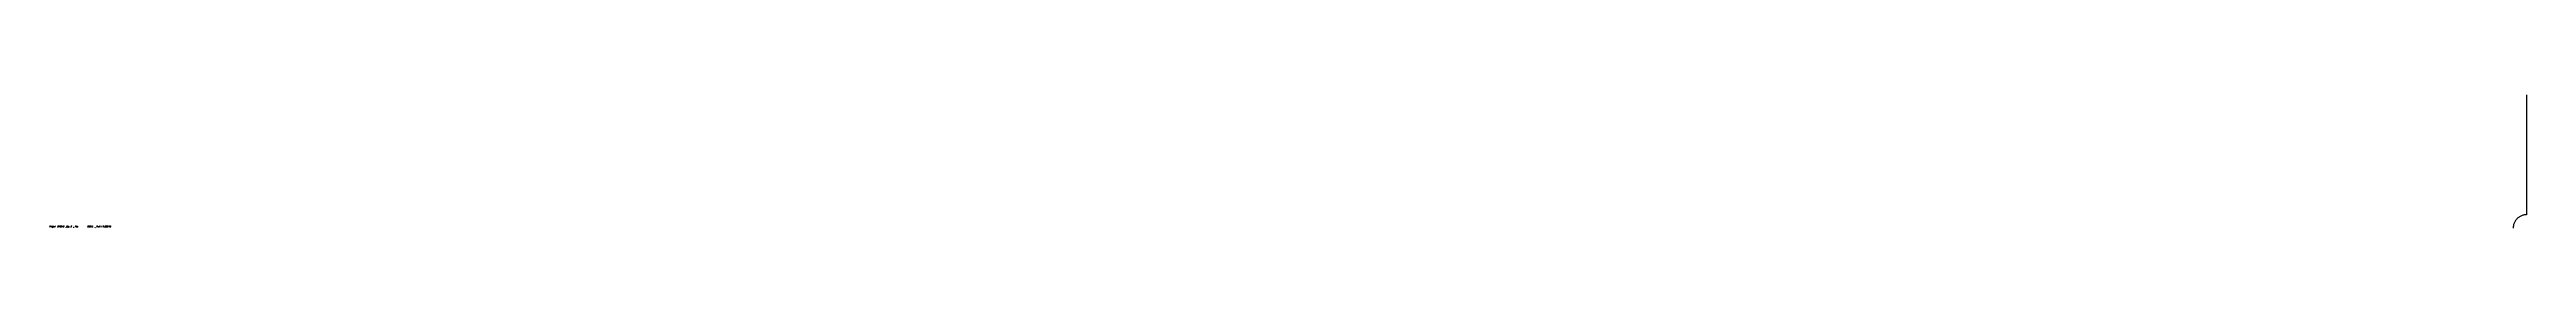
# Model space of a CAD drawing. Extents: x 0 to 11004, y -165 to 165.
# Drawn here: x 5409 to 11004, y -165 to 135 of the extents above; entities that cross this region are included whole.
import ezdxf

# ---------------------------------------------------------------- set-up
doc = ezdxf.new("R2010")
doc.units = 0
doc.header["$LTSCALE"] = 10
doc.layers.add('TEILE', color=7, linetype='CONTINUOUS')
doc.layers.add('UNTERSCHRIFT', color=7, linetype='CONTINUOUS')
doc.styles.get("Standard").update_dxf_attribs({"font": 'ROMANS'})

msp = doc.modelspace()

# ---------------------------------------------------------------- linework, layer by layer
at = {"layer": 'TEILE', "color": 2}
for p, q in [((11003.996094, 135), (11003.996094, -135)), ((10974.041016, -163.37587), (10973.996094, -165.000031)), ((10973.996094, -165.000031), (10973.996094, -165)), ((10974.171875, -161.75647), (10974.041016, -163.37587)), ((10974.392578, -160.146576), (10974.171875, -161.75647)), ((10974.698242, -158.550934), (10974.392578, -160.146576)), ((10975.089844, -156.974197), (10974.698242, -158.550934)), ((10975.566406, -155.42099), (10975.089844, -156.974197)), ((10976.126953, -153.895889), (10975.566406, -155.42099)), ((10976.768555, -152.403366), (10976.126953, -153.895889)), ((10977.491211, -150.947784), (10976.768555, -152.403366)), ((10978.291016, -149.533417), (10977.491211, -150.947784)), ((10979.166016, -148.164429), (10978.291016, -149.533417)), ((10980.113281, -146.844803), (10979.166016, -148.164429)), ((10981.131836, -145.578445), (10980.113281, -146.844803)), ((10982.216797, -144.369049), (10981.131836, -145.578445)), ((10983.365234, -143.220169), (10982.216797, -144.369049)), ((10984.575195, -142.135178), (10983.365234, -143.220169)), ((10985.84082, -141.117233), (10984.575195, -142.135178)), ((10987.160156, -140.169357), (10985.84082, -141.117233)), ((10988.530273, -139.294312), (10987.160156, -140.169357)), ((10989.943359, -138.494675), (10988.530273, -139.294312)), ((10991.400391, -137.772781), (10989.943359, -138.494675)), ((10992.891602, -137.130737), (10991.400391, -137.772781)), ((10994.417969, -136.57045), (10992.891602, -137.130737)), ((10995.970703, -136.093536), (10994.417969, -136.57045)), ((10997.547852, -135.701431), (10995.970703, -136.093536)), ((10999.142578, -135.395248), (10997.547852, -135.701431)), ((11000.75293, -135.175903), (10999.142578, -135.395248)), ((11002.37207, -135.044037), (11000.75293, -135.175903)), ((11003.996094, -135), (11002.37207, -135.044037))]:
    msp.add_line(p, q, dxfattribs=at)

# ---------------------------------------------------------------- texts
at = {"layer": 'UNTERSCHRIFT', "color": 2, "oblique": 15, "width": 0.8}
for s, p in [('Project  DP0GN9  ,Qty. 2  , Pos. ', (5408.998535, -163)), ('20613', (5494.798828, -163)), ('  , Profi l PL330*12', (5507.79834, -163))]:
    msp.add_text(s, height=3.25, dxfattribs=at).set_placement(p)

doc.saveas('drawing.dxf')
